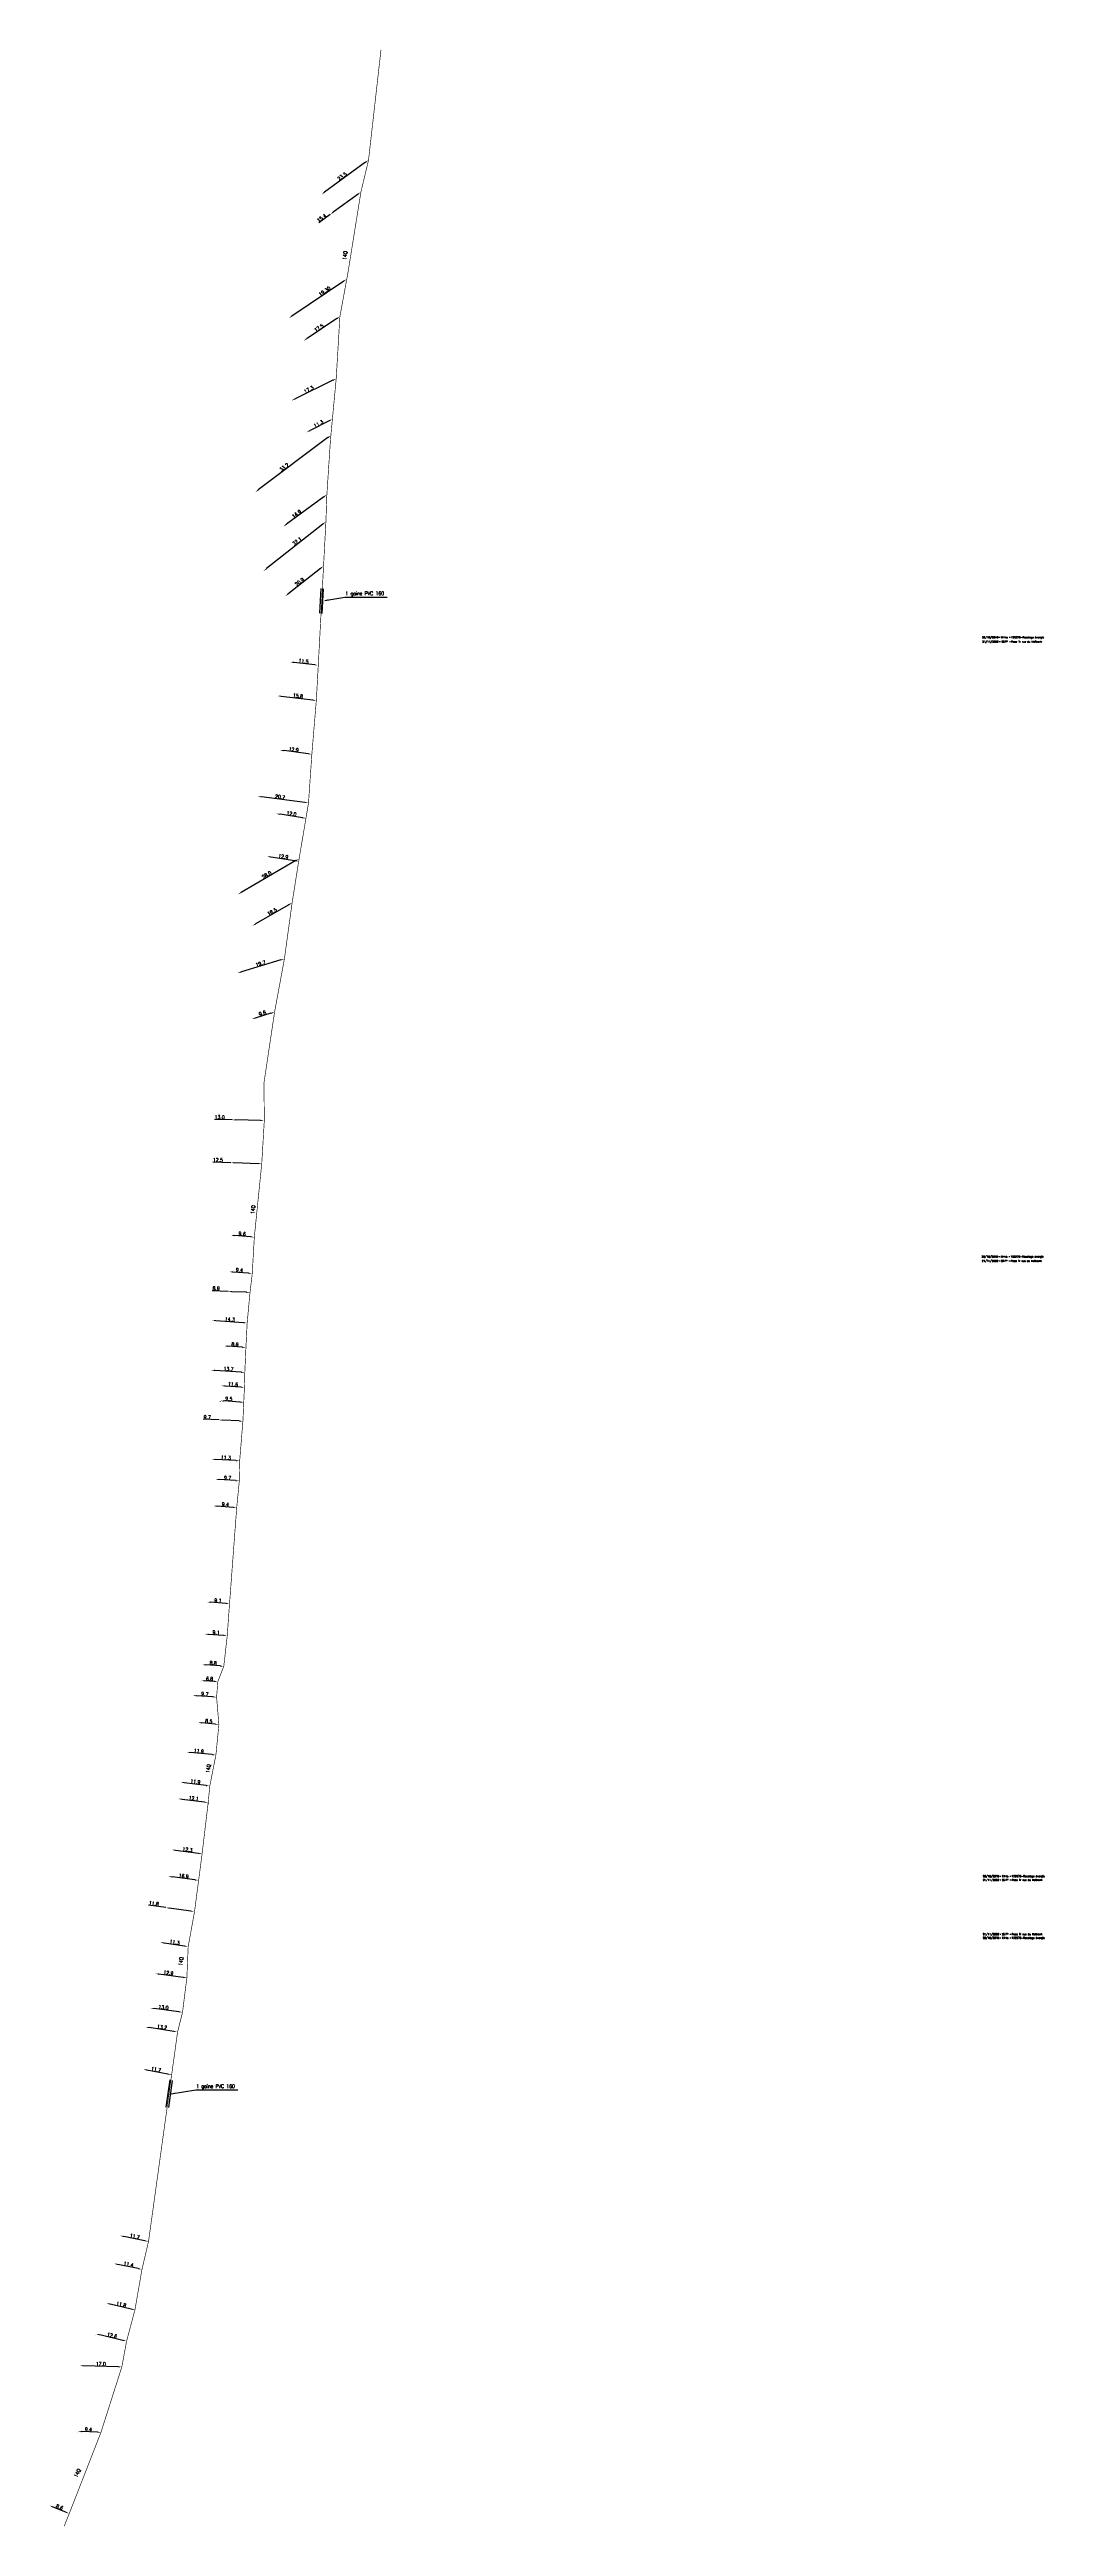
# Model space of a CAD drawing. Header units: millimetres. Extents: x 254564 to 254966, y 44000 to 45000.
import ezdxf
from ezdxf.enums import TextEntityAlignment as Align

# ---------------------------------------------------------------- set-up
doc = ezdxf.new("R2010")
doc.units = ezdxf.units.MM
doc.header["$MEASUREMENT"] = 0
doc.header["$PDMODE"] = 34
doc.linetypes.add('S_ST', pattern=[14, 8, -1.5, 0, -1.5, 0, -1.5, 0, -1.5])
doc.layers.get('0').update_dxf_attribs({"linetype": 'CONTINUOUS'})
doc.layers.get('DEFPOINTS').update_dxf_attribs({"linetype": 'CONTINUOUS'})
doc.layers.add('S_100', color=5, linetype='CONTINUOUS')
doc.layers.add('S_400', color=7, linetype='CONTINUOUS')
doc.layers.add('S_910', color=7, linetype='CONTINUOUS', plot=False)
doc.styles.get("Standard").update_dxf_attribs({"font": 'romans.shx', "width": 0.85})
doc.dimstyles.get("Standard").update_dxf_attribs({"dimtxt": 2, "dimasz": 2, "dimexe": 1.25, "dimexo": 0.625, "dimgap": 0.25, "dimtad": 1, "dimdec": 1, "dimzin": 0, "dimdsep": 46, "dimtxsty": 'Standard', "dimcen": -0.5, "dimclrd": 256, "dimclre": 256, "dimclrt": 256, "dimadec": 0, "dimazin": 0, "dimtfac": 1, "dimtdec": 1, "dimtmove": 0, "dimatfit": 3, "dimfxl": 1, "dimtolj": 1, "dimtzin": 0, "dimarcsym": 0})

# ---------------------------------------------------------------- blocks, each defined once
blk = doc.blocks.new('*D30')
at = {"layer": 'DEFPOINTS', "color": 0, "linetype": 'Continuous'}
for p in [(254583, 44077.6), (254583, 44077.6), (254595.3, 44074.7)]:
    blk.add_point(p, dxfattribs=at)
at = {"layer": 'S_100', "linetype": 'Continuous', "lineweight": -2}
for p, q in [((254582.9, 44077.1), (254582.9, 44077.1)), ((254593.8, 44075), (254584.5, 44077.3)), ((254595.2, 44074.2), (254595.2, 44074.2))]:
    blk.add_line(p, q, dxfattribs=at)
at = {"layer": 'S_100', "linetype": 'Continuous'}
for points in [[(254584.6, 44077.5), (254584.4, 44077), (254583, 44077.6)], [(254593.9, 44075.3), (254593.8, 44074.8), (254595.3, 44074.7)]]:
    blk.add_solid(points, dxfattribs=at)
at = {"layer": 'S_100', "linetype": 'Continuous', "insert": (254589.4, 44077), "char_height": 1.5, "attachment_point": 5, "rotation": 346.5201}
blk.add_mtext('\\A1;12.6', dxfattribs=at)
blk = doc.blocks.new('*D29')
at = {"layer": 'DEFPOINTS', "color": 0, "linetype": 'Continuous'}
for p in [(254587.2, 44090), (254587.2, 44090), (254598.7, 44087.3)]:
    blk.add_point(p, dxfattribs=at)
at = {"layer": 'S_100', "linetype": 'Continuous', "lineweight": -2}
blk.add_line((254597.2, 44087.6), (254588.6, 44089.6), dxfattribs=at)
at = {"layer": 'S_100', "linetype": 'Continuous'}
for points in [[(254588.7, 44089.9), (254588.6, 44089.4), (254587.2, 44090)], [(254597.3, 44087.9), (254597.1, 44087.4), (254598.7, 44087.3)]]:
    blk.add_solid(points, dxfattribs=at)
at = {"layer": 'S_100', "linetype": 'Continuous', "insert": (254593.1, 44089.5), "char_height": 1.5, "attachment_point": 5, "rotation": 346.8378}
blk.add_mtext('\\A1;11.8', dxfattribs=at)
blk = doc.blocks.new('*D28')
at = {"layer": 'DEFPOINTS', "color": 0, "linetype": 'Continuous'}
for p in [(254576.4, 44064.8), (254576.4, 44064.8), (254593.4, 44064.3)]:
    blk.add_point(p, dxfattribs=at)
at = {"layer": 'S_100', "linetype": 'Continuous', "lineweight": -2}
blk.add_line((254591.9, 44064.4), (254577.9, 44064.7), dxfattribs=at)
at = {"layer": 'S_100', "linetype": 'Continuous'}
for points in [[(254577.9, 44065), (254577.9, 44064.5), (254576.4, 44064.8)], [(254591.9, 44064.6), (254591.9, 44064.1), (254593.4, 44064.3)]]:
    blk.add_solid(points, dxfattribs=at)
at = {"layer": 'S_100', "linetype": 'Continuous', "insert": (254584.9, 44065.5), "char_height": 1.5, "attachment_point": 5, "rotation": 358.4065}
blk.add_mtext('\\A1;17.0', dxfattribs=at)
blk = doc.blocks.new('*D27')
at = {"layer": 'DEFPOINTS', "color": 0, "linetype": 'Continuous'}
for p in [(254590.3, 44106), (254590.3, 44106), (254601.5, 44103.7)]:
    blk.add_point(p, dxfattribs=at)
at = {"layer": 'S_100', "linetype": 'Continuous', "lineweight": -2}
blk.add_line((254600, 44104), (254591.8, 44105.7), dxfattribs=at)
at = {"layer": 'S_100', "linetype": 'Continuous'}
for points in [[(254591.9, 44105.9), (254591.8, 44105.4), (254590.3, 44106)], [(254600.1, 44104.2), (254600, 44103.7), (254601.5, 44103.7)]]:
    blk.add_solid(points, dxfattribs=at)
at = {"layer": 'S_100', "linetype": 'Continuous', "insert": (254596.1, 44105.7), "char_height": 1.5, "attachment_point": 5, "rotation": 348.3302}
blk.add_mtext('\\A1;11.4', dxfattribs=at)
blk = doc.blocks.new('*D26')
at = {"layer": 'DEFPOINTS', "color": 0, "linetype": 'Continuous'}
for p in [(254564.2, 44008.3), (254564.2, 44008.3), (254572.1, 44005.1)]:
    blk.add_point(p, dxfattribs=at)
at = {"layer": 'S_100', "linetype": 'Continuous', "lineweight": -2}
blk.add_line((254570.8, 44005.6), (254565.6, 44007.7), dxfattribs=at)
at = {"layer": 'S_100', "linetype": 'Continuous'}
for points in [[(254565.7, 44008), (254565.5, 44007.5), (254564.2, 44008.3)], [(254570.8, 44005.9), (254570.7, 44005.4), (254572.1, 44005.1)]]:
    blk.add_solid(points, dxfattribs=at)
at = {"layer": 'S_100', "linetype": 'Continuous', "insert": (254568.2, 44007.7), "char_height": 1.5, "attachment_point": 5, "rotation": 338.0623}
blk.add_mtext('\\A1;8.6', dxfattribs=at)
blk = doc.blocks.new('*D25')
at = {"layer": 'DEFPOINTS', "color": 0, "linetype": 'Continuous'}
for p in [(254575.6, 44038.2), (254575.6, 44038.2), (254585, 44037.9)]:
    blk.add_point(p, dxfattribs=at)
at = {"layer": 'S_100', "linetype": 'Continuous', "lineweight": -2}
for p, q in [((254575.6, 44037.8), (254575.6, 44037.8)), ((254583.5, 44038), (254577.1, 44038.2)), ((254584.9, 44037.4), (254584.9, 44037.4))]:
    blk.add_line(p, q, dxfattribs=at)
at = {"layer": 'S_100', "linetype": 'Continuous'}
for points in [[(254577.1, 44038.4), (254577.1, 44037.9), (254575.6, 44038.2)], [(254583.5, 44038.2), (254583.5, 44037.7), (254585, 44037.9)]]:
    blk.add_solid(points, dxfattribs=at)
at = {"layer": 'S_100', "linetype": 'Continuous', "insert": (254579.9, 44039), "char_height": 1.5, "attachment_point": 5, "rotation": 358.1346}
blk.add_mtext('\\A1;9.4', dxfattribs=at)
blk = doc.blocks.new('*D57')
at = {"layer": 'DEFPOINTS', "color": 0, "linetype": 'Continuous'}
for p in [(254676.2, 44820.4), (254658.7, 44807.5), (254658.7, 44807.5)]:
    blk.add_point(p, dxfattribs=at)
at = {"layer": 'S_100', "linetype": 'Continuous', "lineweight": -2}
blk.add_line((254675, 44819.5), (254659.9, 44808.4), dxfattribs=at)
at = {"layer": 'S_100', "linetype": 'Continuous'}
for points in [[(254674.9, 44819.7), (254675.2, 44819.3), (254676.2, 44820.4)], [(254659.7, 44808.6), (254660, 44808.2), (254658.7, 44807.5)]]:
    blk.add_solid(points, dxfattribs=at)
at = {"layer": 'S_100', "linetype": 'Continuous', "insert": (254664, 44812.6), "char_height": 1.5, "attachment_point": 5, "rotation": 36.4035}
blk.add_mtext('\\A1;14.9', dxfattribs=at)
blk = doc.blocks.new('*D56')
at = {"layer": 'DEFPOINTS', "color": 0, "linetype": 'Continuous'}
for p in [(254665, 44673.3), (254640.3, 44659), (254640.3, 44659)]:
    blk.add_point(p, dxfattribs=at)
at = {"layer": 'S_100', "linetype": 'Continuous', "lineweight": -2}
blk.add_line((254663.7, 44672.6), (254641.6, 44659.7), dxfattribs=at)
at = {"layer": 'S_100', "linetype": 'Continuous'}
for points in [[(254663.6, 44672.8), (254663.8, 44672.4), (254665, 44673.3)], [(254641.5, 44659.9), (254641.7, 44659.5), (254640.3, 44659)]]:
    blk.add_solid(points, dxfattribs=at)
at = {"layer": 'S_100', "linetype": 'Continuous', "insert": (254651.9, 44666.8), "char_height": 1.5, "attachment_point": 5, "rotation": 30.1937}
blk.add_mtext('\\A1;28.0', dxfattribs=at)
blk = doc.blocks.new('*D55')
at = {"layer": 'DEFPOINTS', "color": 0, "linetype": 'Continuous'}
for p in [(254655.1, 44611.4), (254645.9, 44608.6), (254645.9, 44608.6)]:
    blk.add_point(p, dxfattribs=at)
at = {"layer": 'S_100', "linetype": 'Continuous', "lineweight": -2}
blk.add_line((254653.6, 44611), (254647.3, 44609), dxfattribs=at)
at = {"layer": 'S_100', "linetype": 'Continuous'}
for points in [[(254653.6, 44611.2), (254653.7, 44610.7), (254655.1, 44611.4)], [(254647.3, 44609.3), (254647.4, 44608.8), (254645.9, 44608.6)]]:
    blk.add_solid(points, dxfattribs=at)
at = {"layer": 'S_100', "linetype": 'Continuous', "insert": (254650.2, 44610.9), "char_height": 1.5, "attachment_point": 5, "rotation": 16.9957}
blk.add_mtext('\\A1;9.6', dxfattribs=at)
blk = doc.blocks.new('*D54')
at = {"layer": 'DEFPOINTS', "color": 0, "linetype": 'Continuous'}
for p in [(254637.9, 44567.9), (254637.9, 44567.9), (254650.9, 44567.7)]:
    blk.add_point(p, dxfattribs=at)
at = {"layer": 'S_100', "linetype": 'Continuous', "lineweight": -2}
for p, q in [((254637.9, 44567.9), (254630.8, 44568.1)), ((254649.4, 44567.7), (254639.4, 44567.9))]:
    blk.add_line(p, q, dxfattribs=at)
at = {"layer": 'S_100', "linetype": 'Continuous'}
for points in [[(254639.4, 44568.1), (254639.4, 44567.6), (254637.9, 44567.9)], [(254649.4, 44567.9), (254649.4, 44567.4), (254650.9, 44567.7)]]:
    blk.add_solid(points, dxfattribs=at)
at = {"layer": 'S_100', "linetype": 'Continuous', "insert": (254632.9, 44569), "char_height": 1.5, "attachment_point": 5, "rotation": 358.842}
blk.add_mtext('\\A1;13.0', dxfattribs=at)
blk = doc.blocks.new('*D24')
at = {"layer": 'DEFPOINTS', "color": 0, "linetype": 'Continuous'}
for p in [(254633.6, 44460.5), (254633.6, 44460.5), (254642.9, 44459.9)]:
    blk.add_point(p, dxfattribs=at)
at = {"layer": 'S_100', "linetype": 'Continuous', "lineweight": -2}
blk.add_line((254641.4, 44460), (254635.1, 44460.4), dxfattribs=at)
at = {"layer": 'S_100', "linetype": 'Continuous'}
for points in [[(254635.1, 44460.7), (254635.1, 44460.2), (254633.6, 44460.5)], [(254641.4, 44460.2), (254641.4, 44459.7), (254642.9, 44459.9)]]:
    blk.add_solid(points, dxfattribs=at)
at = {"layer": 'S_100', "linetype": 'Continuous', "insert": (254638.3, 44461.1), "char_height": 1.5, "attachment_point": 5, "rotation": 355.9552}
blk.add_mtext('\\A1;11.6', dxfattribs=at)
blk = doc.blocks.new('*D23')
at = {"layer": 'DEFPOINTS', "color": 0, "linetype": 'Continuous'}
for p in [(254633.2, 44454.5), (254633.2, 44454.5), (254642.6, 44453.9)]:
    blk.add_point(p, dxfattribs=at)
at = {"layer": 'S_100', "linetype": 'Continuous', "lineweight": -2}
for p, q in [((254633.1, 44454.1), (254633.1, 44454)), ((254641.1, 44453.9), (254634.7, 44454.4)), ((254642.6, 44453.4), (254642.6, 44453.4))]:
    blk.add_line(p, q, dxfattribs=at)
at = {"layer": 'S_100', "linetype": 'Continuous'}
for points in [[(254634.7, 44454.6), (254634.6, 44454.1), (254633.2, 44454.5)], [(254641.2, 44454.2), (254641.1, 44453.7), (254642.6, 44453.8)]]:
    blk.add_solid(points, dxfattribs=at)
at = {"layer": 'S_100', "linetype": 'Continuous', "insert": (254636.6, 44455.2), "char_height": 1.5, "attachment_point": 5, "rotation": 355.9552}
blk.add_mtext('\\A1;9.5', dxfattribs=at)
blk = doc.blocks.new('*D22')
at = {"layer": 'DEFPOINTS', "color": 0, "linetype": 'Continuous'}
for p in [(254626.9, 44360.2), (254626.9, 44360.2), (254636, 44359.6)]:
    blk.add_point(p, dxfattribs=at)
at = {"layer": 'S_100', "linetype": 'Continuous', "lineweight": -2}
blk.add_line((254634.5, 44359.7), (254628.4, 44360.1), dxfattribs=at)
at = {"layer": 'S_100', "linetype": 'Continuous'}
for points in [[(254628.4, 44360.4), (254628.4, 44359.9), (254626.9, 44360.2)], [(254634.5, 44359.9), (254634.4, 44359.4), (254636, 44359.6)]]:
    blk.add_solid(points, dxfattribs=at)
at = {"layer": 'S_100', "linetype": 'Continuous', "insert": (254631.5, 44360.9), "char_height": 1.5, "attachment_point": 5, "rotation": 355.8873}
blk.add_mtext('\\A1;9.1', dxfattribs=at)
blk = doc.blocks.new('*D21')
at = {"layer": 'DEFPOINTS', "color": 0, "linetype": 'Continuous'}
for p in [(254625.8, 44347.9), (254625.8, 44347.9), (254634.6, 44347.2)]:
    blk.add_point(p, dxfattribs=at)
at = {"layer": 'S_100', "linetype": 'Continuous', "lineweight": -2}
blk.add_line((254633.1, 44347.4), (254627.3, 44347.8), dxfattribs=at)
at = {"layer": 'S_100', "linetype": 'Continuous'}
for points in [[(254627.4, 44348), (254627.3, 44347.5), (254625.8, 44347.9)], [(254633.1, 44347.6), (254633.1, 44347.1), (254634.6, 44347.2)]]:
    blk.add_solid(points, dxfattribs=at)
at = {"layer": 'S_100', "linetype": 'Continuous', "insert": (254630.3, 44348.5), "char_height": 1.5, "attachment_point": 5, "rotation": 355.8217}
blk.add_mtext('\\A1;8.8', dxfattribs=at)
blk = doc.blocks.new('*D20')
at = {"layer": 'DEFPOINTS', "color": 0, "linetype": 'Continuous'}
for p in [(254622, 44335.4), (254622, 44335.4), (254631.7, 44334.8)]:
    blk.add_point(p, dxfattribs=at)
at = {"layer": 'S_100', "linetype": 'Continuous', "lineweight": -2}
blk.add_line((254630.2, 44334.9), (254623.5, 44335.3), dxfattribs=at)
at = {"layer": 'S_100', "linetype": 'Continuous'}
for points in [[(254623.5, 44335.6), (254623.5, 44335.1), (254622, 44335.4)], [(254630.2, 44335.1), (254630.1, 44334.6), (254631.7, 44334.8)]]:
    blk.add_solid(points, dxfattribs=at)
at = {"layer": 'S_100', "linetype": 'Continuous', "insert": (254626.9, 44336), "char_height": 1.5, "attachment_point": 5, "rotation": 356.1462}
blk.add_mtext('\\A1;9.7', dxfattribs=at)
blk = doc.blocks.new('*D19')
at = {"layer": 'DEFPOINTS', "color": 0, "linetype": 'Continuous'}
for p in [(254625.4, 44341.5), (254625.4, 44341.4), (254632.2, 44341.1)]:
    blk.add_point(p, dxfattribs=at)
at = {"layer": 'S_100', "linetype": 'Continuous', "lineweight": -2}
for p, q in [((254630.7, 44341.1), (254626.9, 44341.3)), ((254625.3, 44341), (254625.3, 44341)), ((254632.1, 44340.6), (254632.1, 44340.6))]:
    blk.add_line(p, q, dxfattribs=at)
at = {"layer": 'S_100', "linetype": 'Continuous'}
for points in [[(254626.9, 44341.6), (254626.9, 44341.1), (254625.4, 44341.4)], [(254630.7, 44341.4), (254630.6, 44340.9), (254632.2, 44341)]]:
    blk.add_solid(points, dxfattribs=at)
at = {"layer": 'S_100', "linetype": 'Continuous', "insert": (254628.8, 44342.2), "char_height": 1.5, "attachment_point": 5, "rotation": 356.697}
blk.add_mtext('\\A1;6.8', dxfattribs=at)
blk = doc.blocks.new('*D18')
at = {"layer": 'DEFPOINTS', "color": 0, "linetype": 'Continuous'}
for p in [(254616.3, 44293.8), (254616.3, 44293.7), (254628.3, 44292.3)]:
    blk.add_point(p, dxfattribs=at)
at = {"layer": 'S_100', "linetype": 'Continuous', "lineweight": -2}
for p, q in [((254616.2, 44293.3), (254616.2, 44293.3)), ((254626.8, 44292.4), (254617.8, 44293.5)), ((254628.2, 44291.8), (254628.2, 44291.7))]:
    blk.add_line(p, q, dxfattribs=at)
at = {"layer": 'S_100', "linetype": 'Continuous'}
for points in [[(254617.8, 44293.8), (254617.7, 44293.3), (254616.3, 44293.7)], [(254626.8, 44292.6), (254626.7, 44292.2), (254628.3, 44292.2)]]:
    blk.add_solid(points, dxfattribs=at)
at = {"layer": 'S_100', "linetype": 'Continuous', "insert": (254622.4, 44293.9), "char_height": 1.5, "attachment_point": 5, "rotation": 352.7497}
blk.add_mtext('\\A1;12.1', dxfattribs=at)
blk = doc.blocks.new('*D17')
at = {"layer": 'DEFPOINTS', "color": 0, "linetype": 'Continuous'}
for p in [(254612.2, 44262.4), (254612.2, 44262.4), (254624.4, 44260.8)]:
    blk.add_point(p, dxfattribs=at)
at = {"layer": 'S_100', "linetype": 'Continuous', "lineweight": -2}
blk.add_line((254622.9, 44261), (254613.7, 44262.2), dxfattribs=at)
at = {"layer": 'S_100', "linetype": 'Continuous'}
for points in [[(254613.8, 44262.4), (254613.7, 44261.9), (254612.2, 44262.4)], [(254622.9, 44261.2), (254622.9, 44260.7), (254624.4, 44260.8)]]:
    blk.add_solid(points, dxfattribs=at)
at = {"layer": 'S_100', "linetype": 'Continuous', "insert": (254618.4, 44262.5), "char_height": 1.5, "attachment_point": 5, "rotation": 352.497}
blk.add_mtext('\\A1;16.9', dxfattribs=at)
blk = doc.blocks.new('*D16')
at = {"layer": 'DEFPOINTS', "color": 0, "linetype": 'Continuous'}
for p in [(254602.9, 44201.6), (254602.9, 44201.6), (254615.9, 44199.5)]:
    blk.add_point(p, dxfattribs=at)
at = {"layer": 'S_100', "linetype": 'Continuous', "lineweight": -2}
blk.add_line((254614.4, 44199.8), (254604.4, 44201.4), dxfattribs=at)
at = {"layer": 'S_100', "linetype": 'Continuous'}
for points in [[(254604.4, 44201.6), (254604.4, 44201.1), (254602.9, 44201.6)], [(254614.5, 44200), (254614.4, 44199.5), (254615.9, 44199.5)]]:
    blk.add_solid(points, dxfattribs=at)
at = {"layer": 'S_100', "linetype": 'Continuous', "insert": (254609.6, 44201.5), "char_height": 1.5, "attachment_point": 5, "rotation": 350.8559}
blk.add_mtext('\\A1;13.2', dxfattribs=at)
blk = doc.blocks.new('*D15')
at = {"layer": 'DEFPOINTS', "color": 0, "linetype": 'Continuous'}
for p in [(254592.7, 44117.3), (254592.7, 44117.3), (254604.2, 44114.9)]:
    blk.add_point(p, dxfattribs=at)
at = {"layer": 'S_100', "linetype": 'Continuous', "lineweight": -2}
blk.add_line((254602.7, 44115.2), (254594.2, 44117), dxfattribs=at)
at = {"layer": 'S_100', "linetype": 'Continuous'}
for points in [[(254594.2, 44117.2), (254594.1, 44116.7), (254592.7, 44117.3)], [(254602.7, 44115.5), (254602.6, 44115), (254604.2, 44114.9)]]:
    blk.add_solid(points, dxfattribs=at)
at = {"layer": 'S_100', "linetype": 'Continuous', "insert": (254598.6, 44117), "char_height": 1.5, "attachment_point": 5, "rotation": 348.2416}
blk.add_mtext('\\A1;11.7', dxfattribs=at)
blk = doc.blocks.new('*D53')
at = {"layer": 'DEFPOINTS', "color": 0, "linetype": 'Continuous'}
for p in [(254690, 44942.6), (254677.6, 44933.5), (254677.6, 44933.5)]:
    blk.add_point(p, dxfattribs=at)
at = {"layer": 'S_100', "linetype": 'Continuous', "lineweight": -2}
for p, q in [((254688.8, 44941.7), (254678.8, 44934.4)), ((254677.6, 44933.5), (254673, 44930.2))]:
    blk.add_line(p, q, dxfattribs=at)
at = {"layer": 'S_100', "linetype": 'Continuous'}
for points in [[(254688.6, 44941.9), (254688.9, 44941.5), (254690, 44942.6)], [(254678.6, 44934.6), (254678.9, 44934.2), (254677.6, 44933.5)]]:
    blk.add_solid(points, dxfattribs=at)
at = {"layer": 'S_100', "linetype": 'Continuous', "insert": (254674.1, 44932.1), "char_height": 1.5, "attachment_point": 5, "rotation": 36.3952}
blk.add_mtext('\\A1;15.4', dxfattribs=at)
blk = doc.blocks.new('*D52')
at = {"layer": 'DEFPOINTS', "color": 0, "linetype": 'Continuous'}
for p in [(254680, 44867.2), (254662, 44858.4), (254662, 44858.4)]:
    blk.add_point(p, dxfattribs=at)
at = {"layer": 'S_100', "linetype": 'Continuous', "lineweight": -2}
blk.add_line((254678.6, 44866.6), (254663.4, 44859.1), dxfattribs=at)
at = {"layer": 'S_100', "linetype": 'Continuous'}
for points in [[(254678.5, 44866.8), (254678.7, 44866.3), (254680, 44867.2)], [(254663.3, 44859.3), (254663.5, 44858.8), (254662, 44858.4)]]:
    blk.add_solid(points, dxfattribs=at)
at = {"layer": 'S_100', "linetype": 'Continuous', "insert": (254668.9, 44862.8), "char_height": 1.5, "attachment_point": 5, "rotation": 26.2224}
blk.add_mtext('\\A1;17.3', dxfattribs=at)
blk = doc.blocks.new('*D51')
at = {"layer": 'DEFPOINTS', "color": 0, "linetype": 'Continuous'}
for p in [(254668.1, 44845.6), (254668.1, 44845.6), (254678.4, 44850.9)]:
    blk.add_point(p, dxfattribs=at)
at = {"layer": 'S_100', "linetype": 'Continuous', "lineweight": -2}
blk.add_line((254677.1, 44850.2), (254669.4, 44846.3), dxfattribs=at)
at = {"layer": 'S_100', "linetype": 'Continuous'}
for points in [[(254669.3, 44846.5), (254669.5, 44846), (254668.1, 44845.6)], [(254677, 44850.4), (254677.2, 44849.9), (254678.4, 44850.9)]]:
    blk.add_solid(points, dxfattribs=at)
at = {"layer": 'S_100', "linetype": 'Continuous', "insert": (254672.8, 44849), "char_height": 1.5, "attachment_point": 5, "rotation": 26.9632}
blk.add_mtext('\\A1;11.3', dxfattribs=at)
blk = doc.blocks.new('*D50')
at = {"layer": 'DEFPOINTS', "color": 0, "linetype": 'Continuous'}
for p in [(254681.5, 44892.3), (254666.9, 44882.5), (254666.9, 44882.5)]:
    blk.add_point(p, dxfattribs=at)
at = {"layer": 'S_100', "linetype": 'Continuous', "lineweight": -2}
blk.add_line((254680.2, 44891.5), (254668.2, 44883.4), dxfattribs=at)
at = {"layer": 'S_100', "linetype": 'Continuous'}
for points in [[(254680.1, 44891.7), (254680.4, 44891.2), (254681.5, 44892.3)], [(254668, 44883.6), (254668.3, 44883.2), (254666.9, 44882.5)]]:
    blk.add_solid(points, dxfattribs=at)
at = {"layer": 'S_100', "linetype": 'Continuous', "insert": (254673, 44887.7), "char_height": 1.5, "attachment_point": 5, "rotation": 33.8737}
blk.add_mtext('\\A1;17.5', dxfattribs=at)
blk = doc.blocks.new('*D49')
at = {"layer": 'DEFPOINTS', "color": 0, "linetype": 'Continuous'}
for p in [(254684.2, 44907.4), (254660.8, 44891.6), (254660.8, 44891.6)]:
    blk.add_point(p, dxfattribs=at)
at = {"layer": 'S_100', "linetype": 'Continuous', "lineweight": -2}
blk.add_line((254683, 44906.6), (254662, 44892.5), dxfattribs=at)
at = {"layer": 'S_100', "linetype": 'Continuous'}
for points in [[(254682.9, 44906.8), (254683.1, 44906.4), (254684.2, 44907.4)], [(254661.9, 44892.7), (254662.2, 44892.3), (254660.8, 44891.6)]]:
    blk.add_solid(points, dxfattribs=at)
at = {"layer": 'S_100', "linetype": 'Continuous', "insert": (254675.3, 44902.5), "char_height": 1.5, "attachment_point": 5, "rotation": 33.8737}
blk.add_mtext('\\A1;19.30', dxfattribs=at)
blk = doc.blocks.new('*D48')
at = {"layer": 'DEFPOINTS', "color": 0, "linetype": 'Continuous'}
for p in [(254693, 44955.5), (254674.1, 44941.6), (254674.1, 44941.6)]:
    blk.add_point(p, dxfattribs=at)
at = {"layer": 'S_100', "linetype": 'Continuous', "lineweight": -2}
blk.add_line((254691.8, 44954.6), (254675.3, 44942.5), dxfattribs=at)
at = {"layer": 'S_100', "linetype": 'Continuous'}
for points in [[(254691.7, 44954.8), (254692, 44954.4), (254693, 44955.5)], [(254675.1, 44942.7), (254675.4, 44942.3), (254674.1, 44941.6)]]:
    blk.add_solid(points, dxfattribs=at)
at = {"layer": 'S_100', "linetype": 'Continuous', "insert": (254682.4, 44948.9), "char_height": 1.5, "attachment_point": 5, "rotation": 36.1038}
blk.add_mtext('\\A1;23.5', dxfattribs=at)
blk = doc.blocks.new('*D47')
at = {"layer": 'DEFPOINTS', "color": 0, "linetype": 'Continuous'}
for p in [(254677.8, 44844.3), (254647.3, 44821.4), (254647.3, 44821.4)]:
    blk.add_point(p, dxfattribs=at)
at = {"layer": 'S_100', "linetype": 'Continuous', "lineweight": -2}
blk.add_line((254676.6, 44843.4), (254648.5, 44822.3), dxfattribs=at)
at = {"layer": 'S_100', "linetype": 'Continuous'}
for points in [[(254676.5, 44843.6), (254676.8, 44843.2), (254677.8, 44844.3)], [(254648.4, 44822.5), (254648.7, 44822.1), (254647.3, 44821.4)]]:
    blk.add_solid(points, dxfattribs=at)
at = {"layer": 'S_100', "linetype": 'Continuous', "insert": (254659, 44831.4), "char_height": 1.5, "attachment_point": 5, "rotation": 36.8271}
blk.add_mtext('\\A1;33.2', dxfattribs=at)
blk = doc.blocks.new('GIS_MODF')
at = {"color": 0, "linetype": 'Continuous', "flags": 128}
for points in [[(-2.3, 0), (-1.8, 0)], [(1.8, 0), (2.3, 0)]]:
    blk.add_lwpolyline(points, dxfattribs=at)
at = {"color": 0, "linetype": 'Continuous'}
blk.add_attdef('DATE', text='', height=0.75, dxfattribs=at).set_placement((-2.6, -0.4), align=Align.RIGHT)
at = {"color": 0, "linetype": 'Continuous', "width": 3.590909}
blk.add_attdef('USER', text='', height=0.75, dxfattribs=at).set_placement((-1.5, -0.4), (1.3, -0.4), align=Align.FIT)
at = {"color": 0, "linetype": 'Continuous'}
blk.add_attdef('DESC', (2.5, -0.4), '', height=0.75, dxfattribs=at)
blk = doc.blocks.new('*D14')
at = {"layer": 'DEFPOINTS', "color": 0, "linetype": 'Continuous'}
for p in [(254609, 44235.7), (254609, 44235.7), (254620.2, 44234)]:
    blk.add_point(p, dxfattribs=at)
at = {"layer": 'S_100', "linetype": 'Continuous', "lineweight": -2}
blk.add_line((254618.7, 44234.2), (254610.5, 44235.4), dxfattribs=at)
at = {"layer": 'S_100', "linetype": 'Continuous'}
for points in [[(254610.5, 44235.7), (254610.5, 44235.2), (254609, 44235.7)], [(254618.7, 44234.5), (254618.7, 44234), (254620.2, 44234)]]:
    blk.add_solid(points, dxfattribs=at)
at = {"layer": 'S_100', "linetype": 'Continuous', "insert": (254614.7, 44235.8), "char_height": 1.5, "attachment_point": 5, "rotation": 351.7518}
blk.add_mtext('\\A1;11.3', dxfattribs=at)
blk = doc.blocks.new('*D13')
at = {"layer": 'DEFPOINTS', "color": 0, "linetype": 'Continuous'}
for p in [(254611.1, 44249.8), (254611.1, 44249.8), (254622.7, 44248.1)]:
    blk.add_point(p, dxfattribs=at)
at = {"layer": 'S_100', "linetype": 'Continuous', "lineweight": -2}
for p, q in [((254611.1, 44249.8), (254604.2, 44250.8)), ((254621.3, 44248.3), (254612.5, 44249.6))]:
    blk.add_line(p, q, dxfattribs=at)
at = {"layer": 'S_100', "linetype": 'Continuous'}
for points in [[(254612.6, 44249.8), (254612.5, 44249.3), (254611.1, 44249.8)], [(254621.3, 44248.6), (254621.2, 44248.1), (254622.7, 44248.1)]]:
    blk.add_solid(points, dxfattribs=at)
at = {"layer": 'S_100', "linetype": 'Continuous', "insert": (254606.3, 44251.4), "char_height": 1.5, "attachment_point": 5, "rotation": 351.7519}
blk.add_mtext('\\A1;11.8', dxfattribs=at)
blk = doc.blocks.new('*D12')
at = {"layer": 'DEFPOINTS', "color": 0, "linetype": 'Continuous'}
for p in [(254613.7, 44273.1), (254613.7, 44273.1), (254625.8, 44271.5)]:
    blk.add_point(p, dxfattribs=at)
at = {"layer": 'S_100', "linetype": 'Continuous', "lineweight": -2}
blk.add_line((254624.3, 44271.7), (254615.1, 44272.9), dxfattribs=at)
at = {"layer": 'S_100', "linetype": 'Continuous'}
for points in [[(254615.2, 44273.2), (254615.1, 44272.7), (254613.7, 44273.1)], [(254624.4, 44271.9), (254624.3, 44271.4), (254625.8, 44271.5)]]:
    blk.add_solid(points, dxfattribs=at)
at = {"layer": 'S_100', "linetype": 'Continuous', "insert": (254619.9, 44273.2), "char_height": 1.5, "attachment_point": 5, "rotation": 352.497}
blk.add_mtext('\\A1;12.3', dxfattribs=at)
blk = doc.blocks.new('*D11')
at = {"layer": 'DEFPOINTS', "color": 0, "linetype": 'Continuous'}
for p in [(254617.1, 44300.4), (254617.1, 44300.4), (254628.9, 44298.9)]:
    blk.add_point(p, dxfattribs=at)
at = {"layer": 'S_100', "linetype": 'Continuous', "lineweight": -2}
blk.add_line((254627.4, 44299.1), (254618.6, 44300.2), dxfattribs=at)
at = {"layer": 'S_100', "linetype": 'Continuous'}
for points in [[(254618.6, 44300.5), (254618.6, 44300), (254617.1, 44300.4)], [(254627.5, 44299.3), (254627.4, 44298.8), (254628.9, 44298.9)]]:
    blk.add_solid(points, dxfattribs=at)
at = {"layer": 'S_100', "linetype": 'Continuous', "insert": (254623.1, 44300.6), "char_height": 1.5, "attachment_point": 5, "rotation": 352.7498}
blk.add_mtext('\\A1;11.9', dxfattribs=at)
blk = doc.blocks.new('*D10')
at = {"layer": 'DEFPOINTS', "color": 0, "linetype": 'Continuous'}
for p in [(254624.2, 44324.5), (254624.2, 44324.5), (254632.6, 44323.7)]:
    blk.add_point(p, dxfattribs=at)
at = {"layer": 'S_100', "linetype": 'Continuous', "lineweight": -2}
blk.add_line((254631.1, 44323.8), (254625.7, 44324.4), dxfattribs=at)
at = {"layer": 'S_100', "linetype": 'Continuous'}
for points in [[(254625.7, 44324.6), (254625.7, 44324.1), (254624.2, 44324.5)], [(254631.1, 44324.1), (254631.1, 44323.6), (254632.6, 44323.7)]]:
    blk.add_solid(points, dxfattribs=at)
at = {"layer": 'S_100', "linetype": 'Continuous', "insert": (254628.5, 44325), "char_height": 1.5, "attachment_point": 5, "rotation": 354.0649}
blk.add_mtext('\\A1;8.5', dxfattribs=at)
blk = doc.blocks.new('*D9')
at = {"layer": 'DEFPOINTS', "color": 0, "linetype": 'Continuous'}
for p in [(254619.5, 44312.5), (254619.5, 44312.5), (254631.4, 44311.4)]:
    blk.add_point(p, dxfattribs=at)
at = {"layer": 'S_100', "linetype": 'Continuous', "lineweight": -2}
blk.add_line((254629.9, 44311.6), (254621, 44312.4), dxfattribs=at)
at = {"layer": 'S_100', "linetype": 'Continuous'}
for points in [[(254621.1, 44312.6), (254621, 44312.2), (254619.5, 44312.5)], [(254629.9, 44311.8), (254629.9, 44311.3), (254631.4, 44311.4)]]:
    blk.add_solid(points, dxfattribs=at)
at = {"layer": 'S_100', "linetype": 'Continuous', "insert": (254624.5, 44313), "char_height": 1.5, "attachment_point": 5, "rotation": 354.5398}
blk.add_mtext('\\A1;11.9', dxfattribs=at)
blk = doc.blocks.new('*D8')
at = {"layer": 'DEFPOINTS', "color": 0, "linetype": 'Continuous'}
for p in [(254627.8, 44373.2), (254627.8, 44373.2), (254636.9, 44372.5)]:
    blk.add_point(p, dxfattribs=at)
at = {"layer": 'S_100', "linetype": 'Continuous', "lineweight": -2}
blk.add_line((254635.4, 44372.6), (254629.3, 44373.1), dxfattribs=at)
at = {"layer": 'S_100', "linetype": 'Continuous'}
for points in [[(254629.3, 44373.3), (254629.3, 44372.8), (254627.8, 44373.2)], [(254635.4, 44372.9), (254635.4, 44372.4), (254636.9, 44372.5)]]:
    blk.add_solid(points, dxfattribs=at)
at = {"layer": 'S_100', "linetype": 'Continuous', "insert": (254632.2, 44373.8), "char_height": 1.5, "attachment_point": 5, "rotation": 355.8873}
blk.add_mtext('\\A1;9.1', dxfattribs=at)
blk = doc.blocks.new('*D7')
at = {"layer": 'DEFPOINTS', "color": 0, "linetype": 'Continuous'}
for p in [(254630.4, 44412), (254630.4, 44412), (254639.8, 44411.3)]:
    blk.add_point(p, dxfattribs=at)
at = {"layer": 'S_100', "linetype": 'Continuous', "lineweight": -2}
blk.add_line((254638.3, 44411.4), (254631.9, 44411.9), dxfattribs=at)
at = {"layer": 'S_100', "linetype": 'Continuous'}
for points in [[(254631.9, 44412.1), (254631.9, 44411.6), (254630.4, 44412)], [(254638.3, 44411.7), (254638.3, 44411.2), (254639.8, 44411.3)]]:
    blk.add_solid(points, dxfattribs=at)
at = {"layer": 'S_100', "linetype": 'Continuous', "insert": (254635.2, 44412.6), "char_height": 1.5, "attachment_point": 5, "rotation": 356.0271}
blk.add_mtext('\\A1;9.4', dxfattribs=at)
blk = doc.blocks.new('*D6')
at = {"layer": 'DEFPOINTS', "color": 0, "linetype": 'Continuous'}
for p in [(254631.2, 44422.7), (254631.2, 44422.7), (254640.8, 44422.1)]:
    blk.add_point(p, dxfattribs=at)
at = {"layer": 'S_100', "linetype": 'Continuous', "lineweight": -2}
blk.add_line((254639.3, 44422.2), (254632.7, 44422.6), dxfattribs=at)
at = {"layer": 'S_100', "linetype": 'Continuous'}
for points in [[(254632.7, 44422.9), (254632.6, 44422.4), (254631.2, 44422.7)], [(254639.4, 44422.4), (254639.3, 44421.9), (254640.8, 44422.1)]]:
    blk.add_solid(points, dxfattribs=at)
at = {"layer": 'S_100', "linetype": 'Continuous', "insert": (254636.1, 44423.3), "char_height": 1.5, "attachment_point": 5, "rotation": 356.0273}
blk.add_mtext('\\A1;9.7', dxfattribs=at)
blk = doc.blocks.new('*D5')
at = {"layer": 'DEFPOINTS', "color": 0, "linetype": 'Continuous'}
for p in [(254629.7, 44430.9), (254629.7, 44430.9), (254641, 44430.2)]:
    blk.add_point(p, dxfattribs=at)
at = {"layer": 'S_100', "linetype": 'Continuous', "lineweight": -2}
blk.add_line((254639.5, 44430.3), (254631.2, 44430.8), dxfattribs=at)
at = {"layer": 'S_100', "linetype": 'Continuous'}
for points in [[(254631.2, 44431), (254631.2, 44430.5), (254629.7, 44430.9)], [(254639.5, 44430.5), (254639.5, 44430), (254641, 44430.2)]]:
    blk.add_solid(points, dxfattribs=at)
at = {"layer": 'S_100', "linetype": 'Continuous', "insert": (254635.4, 44431.5), "char_height": 1.5, "attachment_point": 5, "rotation": 356.2579}
blk.add_mtext('\\A1;11.3', dxfattribs=at)
blk = doc.blocks.new('*D4')
at = {"layer": 'DEFPOINTS', "color": 0, "linetype": 'Continuous'}
for p in [(254632.7, 44446.7), (254632.7, 44446.7), (254642.3, 44446.2)]:
    blk.add_point(p, dxfattribs=at)
at = {"layer": 'S_100', "linetype": 'Continuous', "lineweight": -2}
for p, q in [((254632.7, 44446.7), (254626.3, 44447)), ((254640.8, 44446.3), (254634.2, 44446.6))]:
    blk.add_line(p, q, dxfattribs=at)
at = {"layer": 'S_100', "linetype": 'Continuous'}
for points in [[(254634.2, 44446.9), (254634.1, 44446.4), (254632.7, 44446.7)], [(254640.8, 44446.5), (254640.8, 44446), (254642.3, 44446.2)]]:
    blk.add_solid(points, dxfattribs=at)
at = {"layer": 'S_100', "linetype": 'Continuous', "insert": (254627.9, 44447.8), "char_height": 1.5, "attachment_point": 5, "rotation": 357.3791}
blk.add_mtext('\\A1;9.7', dxfattribs=at)
blk = doc.blocks.new('*D46')
at = {"layer": 'DEFPOINTS', "color": 0, "linetype": 'Continuous'}
for p in [(254637.4, 44550.6), (254637.4, 44550.6), (254649.9, 44550.2)]:
    blk.add_point(p, dxfattribs=at)
at = {"layer": 'S_100', "linetype": 'Continuous', "lineweight": -2}
for p, q in [((254637.4, 44550.6), (254630.1, 44550.8)), ((254648.4, 44550.2), (254638.9, 44550.5))]:
    blk.add_line(p, q, dxfattribs=at)
at = {"layer": 'S_100', "linetype": 'Continuous'}
for points in [[(254638.9, 44550.8), (254638.9, 44550.3), (254637.4, 44550.6)], [(254648.4, 44550.5), (254648.4, 44550), (254649.9, 44550.2)]]:
    blk.add_solid(points, dxfattribs=at)
at = {"layer": 'S_100', "linetype": 'Continuous', "insert": (254632.2, 44551.7), "char_height": 1.5, "attachment_point": 5, "rotation": 358.0566}
blk.add_mtext('\\A1;12.5', dxfattribs=at)
blk = doc.blocks.new('*D45')
at = {"layer": 'DEFPOINTS', "color": 0, "linetype": 'Continuous'}
for p in [(254659.1, 44632.9), (254640.2, 44627.2), (254640.2, 44627.2)]:
    blk.add_point(p, dxfattribs=at)
at = {"layer": 'S_100', "linetype": 'Continuous', "lineweight": -2}
blk.add_line((254657.6, 44632.5), (254641.7, 44627.7), dxfattribs=at)
at = {"layer": 'S_100', "linetype": 'Continuous'}
for points in [[(254657.5, 44632.7), (254657.7, 44632.3), (254659.1, 44632.9)], [(254641.6, 44627.9), (254641.8, 44627.4), (254640.2, 44627.2)]]:
    blk.add_solid(points, dxfattribs=at)
at = {"layer": 'S_100', "linetype": 'Continuous', "insert": (254649.4, 44631), "char_height": 1.5, "attachment_point": 5, "rotation": 16.8473}
blk.add_mtext('\\A1;19.7', dxfattribs=at)
blk = doc.blocks.new('*D3')
at = {"layer": 'DEFPOINTS', "color": 0, "linetype": 'Continuous'}
for p in [(254629.4, 44466.8), (254629.4, 44466.8), (254643.1, 44465.9)]:
    blk.add_point(p, dxfattribs=at)
at = {"layer": 'S_100', "linetype": 'Continuous', "lineweight": -2}
blk.add_line((254641.6, 44466), (254630.9, 44466.7), dxfattribs=at)
at = {"layer": 'S_100', "linetype": 'Continuous'}
for points in [[(254630.9, 44467), (254630.9, 44466.5), (254629.4, 44466.8)], [(254641.6, 44466.2), (254641.5, 44465.7), (254643.1, 44465.9)]]:
    blk.add_solid(points, dxfattribs=at)
at = {"layer": 'S_100', "linetype": 'Continuous', "insert": (254636.5, 44467.3), "char_height": 1.5, "attachment_point": 5, "rotation": 356.1036}
blk.add_mtext('\\A1;13.7', dxfattribs=at)
blk = doc.blocks.new('*D44')
at = {"layer": 'DEFPOINTS', "color": 0, "linetype": 'Continuous'}
for p in [(254634.7, 44476.6), (254634.7, 44476.6), (254643.5, 44476)]:
    blk.add_point(p, dxfattribs=at)
at = {"layer": 'S_100', "linetype": 'Continuous', "lineweight": -2}
blk.add_line((254642, 44476.1), (254636.2, 44476.5), dxfattribs=at)
at = {"layer": 'S_100', "linetype": 'Continuous'}
for points in [[(254636.2, 44476.7), (254636.2, 44476.2), (254634.7, 44476.6)], [(254642, 44476.3), (254642, 44475.8), (254643.5, 44476)]]:
    blk.add_solid(points, dxfattribs=at)
at = {"layer": 'S_100', "linetype": 'Continuous', "insert": (254639.1, 44477.2), "char_height": 1.5, "attachment_point": 5, "rotation": 356.0993}
blk.add_mtext('\\A1;8.9', dxfattribs=at)
blk = doc.blocks.new('*D43')
at = {"layer": 'DEFPOINTS', "color": 0, "linetype": 'Continuous'}
for p in [(254629.8, 44486.9), (254629.8, 44486.9), (254644, 44485.9)]:
    blk.add_point(p, dxfattribs=at)
at = {"layer": 'S_100', "linetype": 'Continuous', "lineweight": -2}
blk.add_line((254642.5, 44486), (254631.3, 44486.8), dxfattribs=at)
at = {"layer": 'S_100', "linetype": 'Continuous'}
for points in [[(254631.3, 44487.1), (254631.3, 44486.6), (254629.8, 44486.9)], [(254642.5, 44486.2), (254642.5, 44485.7), (254644, 44485.9)]]:
    blk.add_solid(points, dxfattribs=at)
at = {"layer": 'S_100', "linetype": 'Continuous', "insert": (254637, 44487.3), "char_height": 1.5, "attachment_point": 5, "rotation": 355.6894}
blk.add_mtext('\\A1;14.3', dxfattribs=at)
blk = doc.blocks.new('*D42')
at = {"layer": 'DEFPOINTS', "color": 0, "linetype": 'Continuous'}
for p in [(254636.3, 44498.6), (254636.3, 44498.6), (254645.1, 44498.2)]:
    blk.add_point(p, dxfattribs=at)
at = {"layer": 'S_100', "linetype": 'Continuous', "lineweight": -2}
for p, q in [((254636.3, 44498.6), (254629.9, 44498.9)), ((254643.6, 44498.3), (254637.8, 44498.5))]:
    blk.add_line(p, q, dxfattribs=at)
at = {"layer": 'S_100', "linetype": 'Continuous'}
for points in [[(254637.8, 44498.8), (254637.7, 44498.3), (254636.3, 44498.6)], [(254643.7, 44498.5), (254643.6, 44498), (254645.1, 44498.2)]]:
    blk.add_solid(points, dxfattribs=at)
at = {"layer": 'S_100', "linetype": 'Continuous', "insert": (254631.5, 44499.8), "char_height": 1.5, "attachment_point": 5, "rotation": 357.3068}
blk.add_mtext('\\A1;8.9', dxfattribs=at)
blk = doc.blocks.new('*D2')
at = {"layer": 'DEFPOINTS', "color": 0, "linetype": 'Continuous'}
for p in [(254602.1, 44184.5), (254602.1, 44184.5), (254613.5, 44182.2)]:
    blk.add_point(p, dxfattribs=at)
at = {"layer": 'S_100', "linetype": 'Continuous', "lineweight": -2}
blk.add_line((254612, 44182.5), (254603.5, 44184.2), dxfattribs=at)
at = {"layer": 'S_100', "linetype": 'Continuous'}
for points in [[(254603.6, 44184.4), (254603.5, 44183.9), (254602.1, 44184.5)], [(254612.1, 44182.8), (254612, 44182.3), (254613.5, 44182.2)]]:
    blk.add_solid(points, dxfattribs=at)
at = {"layer": 'S_100', "linetype": 'Continuous', "insert": (254607.2, 44184.4), "char_height": 1.5, "attachment_point": 5, "rotation": 348.8895}
blk.add_mtext('\\A1;11.7', dxfattribs=at)
blk = doc.blocks.new('*D1')
at = {"layer": 'DEFPOINTS', "color": 0, "linetype": 'Continuous'}
for p in [(254605, 44209.2), (254605, 44209.2), (254617.9, 44207.5)]:
    blk.add_point(p, dxfattribs=at)
at = {"layer": 'S_100', "linetype": 'Continuous', "lineweight": -2}
blk.add_line((254616.4, 44207.7), (254606.5, 44209), dxfattribs=at)
at = {"layer": 'S_100', "linetype": 'Continuous'}
for points in [[(254606.5, 44209.3), (254606.5, 44208.8), (254605, 44209.2)], [(254616.4, 44208), (254616.4, 44207.5), (254617.9, 44207.5)]]:
    blk.add_solid(points, dxfattribs=at)
at = {"layer": 'S_100', "linetype": 'Continuous', "insert": (254610.2, 44209.5), "char_height": 1.5, "attachment_point": 5, "rotation": 352.3958}
blk.add_mtext('\\A1;13.0', dxfattribs=at)
blk = doc.blocks.new('*D0')
at = {"layer": 'DEFPOINTS', "color": 0, "linetype": 'Continuous'}
for p in [(254606.9, 44223.1), (254606.9, 44223.1), (254619.6, 44221.4)]:
    blk.add_point(p, dxfattribs=at)
at = {"layer": 'S_100', "linetype": 'Continuous', "lineweight": -2}
blk.add_line((254618.2, 44221.6), (254608.3, 44222.9), dxfattribs=at)
at = {"layer": 'S_100', "linetype": 'Continuous'}
for points in [[(254608.4, 44223.2), (254608.3, 44222.7), (254606.9, 44223.1)], [(254618.2, 44221.9), (254618.1, 44221.4), (254619.6, 44221.4)]]:
    blk.add_solid(points, dxfattribs=at)
at = {"layer": 'S_100', "linetype": 'Continuous', "insert": (254612.2, 44223.4), "char_height": 1.5, "attachment_point": 5, "rotation": 352.3958}
blk.add_mtext('\\A1;12.9', dxfattribs=at)
blk = doc.blocks.new('*D41')
at = {"layer": 'DEFPOINTS', "color": 0, "linetype": 'Continuous'}
for p in [(254636.8, 44506.6), (254636.8, 44506.6), (254646.1, 44505.8)]:
    blk.add_point(p, dxfattribs=at)
at = {"layer": 'S_100', "linetype": 'Continuous', "lineweight": -2}
blk.add_line((254644.6, 44506), (254638.2, 44506.4), dxfattribs=at)
at = {"layer": 'S_100', "linetype": 'Continuous'}
for points in [[(254638.3, 44506.7), (254638.2, 44506.2), (254636.8, 44506.6)], [(254644.6, 44506.2), (254644.6, 44505.7), (254646.1, 44505.8)]]:
    blk.add_solid(points, dxfattribs=at)
at = {"layer": 'S_100', "linetype": 'Continuous', "insert": (254640.9, 44507.2), "char_height": 1.5, "attachment_point": 5, "rotation": 355.6048}
blk.add_mtext('\\A1;9.4', dxfattribs=at)
blk = doc.blocks.new('*D40')
at = {"layer": 'DEFPOINTS', "color": 0, "linetype": 'Continuous'}
for p in [(254637.4, 44521.3), (254637.4, 44521.3), (254646.9, 44520.5)]:
    blk.add_point(p, dxfattribs=at)
at = {"layer": 'S_100', "linetype": 'Continuous', "lineweight": -2}
blk.add_line((254645.4, 44520.7), (254638.9, 44521.2), dxfattribs=at)
at = {"layer": 'S_100', "linetype": 'Continuous'}
for points in [[(254638.9, 44521.4), (254638.9, 44520.9), (254637.4, 44521.3)], [(254645.4, 44520.9), (254645.4, 44520.4), (254646.9, 44520.5)]]:
    blk.add_solid(points, dxfattribs=at)
at = {"layer": 'S_100', "linetype": 'Continuous', "insert": (254642, 44521.9), "char_height": 1.5, "attachment_point": 5, "rotation": 355.6048}
blk.add_mtext('\\A1;9.6', dxfattribs=at)
blk = doc.blocks.new('*D39')
at = {"layer": 'DEFPOINTS', "color": 0, "linetype": 'Continuous'}
for p in [(254662.2, 44655.5), (254646.1, 44646.3), (254646.1, 44646.3)]:
    blk.add_point(p, dxfattribs=at)
at = {"layer": 'S_100', "linetype": 'Continuous', "lineweight": -2}
blk.add_line((254660.9, 44654.8), (254647.4, 44647), dxfattribs=at)
at = {"layer": 'S_100', "linetype": 'Continuous'}
for points in [[(254660.7, 44655), (254661, 44654.6), (254662.2, 44655.5)], [(254647.3, 44647.2), (254647.6, 44646.8), (254646.1, 44646.3)]]:
    blk.add_solid(points, dxfattribs=at)
at = {"layer": 'S_100', "linetype": 'Continuous', "insert": (254654.1, 44651.9), "char_height": 1.5, "attachment_point": 5, "rotation": 30.0088}
blk.add_mtext('\\A1;18.5', dxfattribs=at)
blk = doc.blocks.new('*D38')
at = {"layer": 'DEFPOINTS', "color": 0, "linetype": 'Continuous'}
for p in [(254652.1, 44674.3), (254652.1, 44674.3), (254664.8, 44672.3)]:
    blk.add_point(p, dxfattribs=at)
at = {"layer": 'S_100', "linetype": 'Continuous', "lineweight": -2}
blk.add_line((254663.3, 44672.5), (254653.6, 44674), dxfattribs=at)
at = {"layer": 'S_100', "linetype": 'Continuous'}
for points in [[(254653.6, 44674.3), (254653.5, 44673.8), (254652.1, 44674.3)], [(254663.4, 44672.8), (254663.3, 44672.3), (254664.8, 44672.3)]]:
    blk.add_solid(points, dxfattribs=at)
at = {"layer": 'S_100', "linetype": 'Continuous', "insert": (254658.6, 44674.2), "char_height": 1.5, "attachment_point": 5, "rotation": 351.2478}
blk.add_mtext('\\A1;12.9', dxfattribs=at)
blk = doc.blocks.new('*D37')
at = {"layer": 'DEFPOINTS', "color": 0, "linetype": 'Continuous'}
for p in [(254655.9, 44691.5), (254655.9, 44691.5), (254667.8, 44689.7)]:
    blk.add_point(p, dxfattribs=at)
at = {"layer": 'S_100', "linetype": 'Continuous', "lineweight": -2}
blk.add_line((254666.3, 44689.9), (254657.4, 44691.3), dxfattribs=at)
at = {"layer": 'S_100', "linetype": 'Continuous'}
for points in [[(254657.4, 44691.5), (254657.3, 44691), (254655.9, 44691.5)], [(254666.3, 44690.1), (254666.2, 44689.6), (254667.8, 44689.7)]]:
    blk.add_solid(points, dxfattribs=at)
at = {"layer": 'S_100', "linetype": 'Continuous', "insert": (254661.9, 44691.5), "char_height": 1.5, "attachment_point": 5, "rotation": 351.2194}
blk.add_mtext('\\A1;12.0', dxfattribs=at)
blk = doc.blocks.new('*D36')
at = {"layer": 'DEFPOINTS', "color": 0, "linetype": 'Continuous'}
for p in [(254648.3, 44698.5), (254648.3, 44698.5), (254668.8, 44695.9)]:
    blk.add_point(p, dxfattribs=at)
at = {"layer": 'S_100', "linetype": 'Continuous', "lineweight": -2}
blk.add_line((254667.3, 44696), (254649.8, 44698.3), dxfattribs=at)
at = {"layer": 'S_100', "linetype": 'Continuous'}
for points in [[(254649.8, 44698.6), (254649.7, 44698.1), (254648.3, 44698.5)], [(254667.3, 44696.3), (254667.3, 44695.8), (254668.8, 44695.9)]]:
    blk.add_solid(points, dxfattribs=at)
at = {"layer": 'S_100', "linetype": 'Continuous', "insert": (254657.3, 44698.3), "char_height": 1.5, "attachment_point": 5, "rotation": 352.6465}
blk.add_mtext('\\A1;20.7', dxfattribs=at)
blk = doc.blocks.new('*D35')
at = {"layer": 'DEFPOINTS', "color": 0, "linetype": 'Continuous'}
for p in [(254657.4, 44717.2), (254657.4, 44717.2), (254670.1, 44715.5)]:
    blk.add_point(p, dxfattribs=at)
at = {"layer": 'S_100', "linetype": 'Continuous', "lineweight": -2}
blk.add_line((254668.6, 44715.7), (254658.9, 44717), dxfattribs=at)
at = {"layer": 'S_100', "linetype": 'Continuous'}
for points in [[(254658.9, 44717.2), (254658.8, 44716.7), (254657.4, 44717.2)], [(254668.7, 44716), (254668.6, 44715.5), (254670.1, 44715.5)]]:
    blk.add_solid(points, dxfattribs=at)
at = {"layer": 'S_100', "linetype": 'Continuous', "insert": (254662.8, 44717.4), "char_height": 1.5, "attachment_point": 5, "rotation": 352.6465}
blk.add_mtext('\\A1;12.9', dxfattribs=at)
blk = doc.blocks.new('*D34')
at = {"layer": 'DEFPOINTS', "color": 0, "linetype": 'Continuous'}
for p in [(254656.3, 44739.1), (254656.3, 44739.1), (254671.9, 44737.2)]:
    blk.add_point(p, dxfattribs=at)
at = {"layer": 'S_100', "linetype": 'Continuous', "lineweight": -2}
for p, q in [((254656.3, 44738.7), (254656.3, 44738.7)), ((254670.5, 44737.4), (254657.8, 44738.9)), ((254671.9, 44736.8), (254671.9, 44736.8))]:
    blk.add_line(p, q, dxfattribs=at)
at = {"layer": 'S_100', "linetype": 'Continuous'}
for points in [[(254657.8, 44739.2), (254657.8, 44738.7), (254656.3, 44739.1)], [(254670.5, 44737.7), (254670.4, 44737.2), (254671.9, 44737.2)]]:
    blk.add_solid(points, dxfattribs=at)
at = {"layer": 'S_100', "linetype": 'Continuous', "insert": (254664.5, 44739.1), "char_height": 1.5, "attachment_point": 5, "rotation": 353.1715}
blk.add_mtext('\\A1;15.8', dxfattribs=at)
blk = doc.blocks.new('*D33')
at = {"layer": 'DEFPOINTS', "color": 0, "linetype": 'Continuous'}
for p in [(254661.3, 44752.8), (254661.3, 44752.8), (254672.7, 44751.4)]:
    blk.add_point(p, dxfattribs=at)
at = {"layer": 'S_100', "linetype": 'Continuous', "lineweight": -2}
blk.add_line((254671.3, 44751.6), (254662.8, 44752.6), dxfattribs=at)
at = {"layer": 'S_100', "linetype": 'Continuous'}
for points in [[(254662.8, 44752.9), (254662.8, 44752.4), (254661.3, 44752.8)], [(254671.3, 44751.9), (254671.2, 44751.4), (254672.7, 44751.4)]]:
    blk.add_solid(points, dxfattribs=at)
at = {"layer": 'S_100', "linetype": 'Continuous', "insert": (254666.8, 44753.1), "char_height": 1.5, "attachment_point": 5, "rotation": 353.1715}
blk.add_mtext('\\A1;11.5', dxfattribs=at)
blk = doc.blocks.new('*D32')
at = {"layer": 'DEFPOINTS', "color": 0, "linetype": 'Continuous'}
for p in [(254674.9, 44791.6), (254659.3, 44779.3), (254659.3, 44779.3)]:
    blk.add_point(p, dxfattribs=at)
at = {"layer": 'S_100', "linetype": 'Continuous', "lineweight": -2}
blk.add_line((254673.7, 44790.6), (254660.5, 44780.2), dxfattribs=at)
at = {"layer": 'S_100', "linetype": 'Continuous'}
for points in [[(254673.5, 44790.8), (254673.8, 44790.4), (254674.9, 44791.6)], [(254660.4, 44780.4), (254660.7, 44780), (254659.3, 44779.3)]]:
    blk.add_solid(points, dxfattribs=at)
at = {"layer": 'S_100', "linetype": 'Continuous', "insert": (254665.2, 44785.1), "char_height": 1.5, "attachment_point": 5, "rotation": 38.3386}
blk.add_mtext('\\A1;20.9', dxfattribs=at)
blk = doc.blocks.new('*D31')
at = {"layer": 'DEFPOINTS', "color": 0, "linetype": 'Continuous'}
for p in [(254675.8, 44809.4), (254650.6, 44789.5), (254650.6, 44789.5)]:
    blk.add_point(p, dxfattribs=at)
at = {"layer": 'S_100', "linetype": 'Continuous', "lineweight": -2}
blk.add_line((254674.6, 44808.5), (254651.8, 44790.5), dxfattribs=at)
at = {"layer": 'S_100', "linetype": 'Continuous'}
for points in [[(254674.5, 44808.7), (254674.8, 44808.3), (254675.8, 44809.4)], [(254651.7, 44790.6), (254652, 44790.3), (254650.6, 44789.5)]]:
    blk.add_solid(points, dxfattribs=at)
at = {"layer": 'S_100', "linetype": 'Continuous', "insert": (254664.2, 44801.5), "char_height": 1.5, "attachment_point": 5, "rotation": 38.3386}
blk.add_mtext('\\A1;32.1', dxfattribs=at)

msp = doc.modelspace()

# ---------------------------------------------------------------- linework, layer by layer
at = {"layer": 'S_100', "linetype": 'S_ST', "const_width": 0.25, "flags": 128}
msp.add_lwpolyline([(254698.07, 45000), (254693.04, 44955.46), (254689.97, 44942.64), (254684.74, 44910.09), (254681.47, 44892.29), (254679.98, 44867.23), (254677.66, 44842.53), (254676.19, 44820.06), (254675.82, 44809.43), (254672.74, 44751.45), (254671.95, 44737.25), (254670.14, 44715.52), (254668.79, 44695.85), (254667.75, 44689.65), (254664.82, 44672.29), (254662.17, 44655.53), (254659.06, 44632.94), (254655.08, 44611.41), (254650.8, 44582.86), (254650.94, 44567.66), (254649.9, 44550.18), (254646.9, 44520.54), (254646.07, 44505.84), (254645.15, 44498.18), (254644.01, 44485.85), (254643.51, 44475.99), (254643.06, 44465.88), (254642.88, 44459.3), (254642.63, 44453.83), (254642.29, 44446.23), (254640.98, 44430.16), (254640.84, 44422.07), (254639.79, 44411.34), (254636.89, 44372.54), (254635.96, 44359.59), (254634.57, 44347.25), (254632.16, 44341.03), (254631.66, 44334.79), (254632.59, 44323.67), (254631.4, 44311.56), (254628.92, 44298.9), (254628.26, 44292.15), (254625.8, 44271.5), (254622.74, 44248.11), (254620.19, 44234.03), (254619.65, 44221.42), (254617.89, 44207.51), (254615.9, 44199.54), (254613.5, 44182.22), (254604.16, 44114.91), (254601.51, 44103.66), (254598.66, 44087.28), (254595.29, 44074.67), (254593.38, 44064.31), (254584.96, 44037.92), (254572.14, 44005.07), (254570.1, 44000)], dxfattribs=at)
at = {"layer": 'S_400'}
for p, q in [((254673.36, 44772.45), (254673.89, 44782.44)), ((254674.36, 44772.4), (254674.88, 44782.39)), ((254612.71, 44180.17), (254611.19, 44169.25)), ((254613.7, 44180.03), (254612.18, 44169.12))]:
    msp.add_line(p, q, dxfattribs=at)

# ---------------------------------------------------------------- block references
at = {"layer": 'S_910'}
ref = msp.add_blockref('GIS_MODF', (254950.03, 44762.77), dxfattribs=at)
ref.add_attrib('DATE', '28/10/2010', dxfattribs={"layer": '0', "color": 0, "linetype": 'Continuous', "height": 0.75}).set_placement((254947.44, 44762.38), align=Align.RIGHT)
ref.add_attrib('USER', 'XHo', dxfattribs={"layer": '0', "color": 0, "linetype": 'Continuous', "height": 0.75, "width": 1.362069}).set_placement((254948.51, 44762.38), (254951.33, 44762.38), align=Align.FIT)
ref.add_attrib('DESC', '122270-Recalage énergie', (254952.55, 44762.38), dxfattribs={"layer": '0', "color": 0, "linetype": 'Continuous', "height": 0.75})
ref = msp.add_blockref('GIS_MODF', (254950.13, 44761.02), dxfattribs=at)
ref.add_attrib('DATE', '21/11/2002', dxfattribs={"layer": '0', "color": 0, "linetype": 'Continuous', "height": 0.75}).set_placement((254947.55, 44760.63), align=Align.RIGHT)
ref.add_attrib('USER', 'SP', dxfattribs={"layer": '0', "color": 0, "linetype": 'Continuous', "height": 0.75, "width": 2.078947}).set_placement((254948.62, 44760.63), (254951.44, 44760.63), align=Align.FIT)
ref.add_attrib('DESC', 'Pose Tr rue du Maitrank', (254952.66, 44760.63), dxfattribs={"layer": '0', "color": 0, "linetype": 'Continuous', "height": 0.75})
ref = msp.add_blockref('GIS_MODF', (254949.86, 44512.69), dxfattribs=at)
ref.add_attrib('DATE', '28/10/2010', dxfattribs={"layer": '0', "color": 0, "linetype": 'Continuous', "height": 0.75}).set_placement((254947.28, 44512.3), align=Align.RIGHT)
ref.add_attrib('USER', 'XHo', dxfattribs={"layer": '0', "color": 0, "linetype": 'Continuous', "height": 0.75, "width": 1.362069}).set_placement((254948.35, 44512.3), (254951.17, 44512.3), align=Align.FIT)
ref.add_attrib('DESC', '122270-Recalage énergie', (254952.39, 44512.3), dxfattribs={"layer": '0', "color": 0, "linetype": 'Continuous', "height": 0.75})
ref = msp.add_blockref('GIS_MODF', (254949.97, 44510.94), dxfattribs=at)
ref.add_attrib('DATE', '21/11/2002', dxfattribs={"layer": '0', "color": 0, "linetype": 'Continuous', "height": 0.75}).set_placement((254947.39, 44510.55), align=Align.RIGHT)
ref.add_attrib('USER', 'SP', dxfattribs={"layer": '0', "color": 0, "linetype": 'Continuous', "height": 0.75, "width": 2.078947}).set_placement((254948.45, 44510.55), (254951.27, 44510.55), align=Align.FIT)
ref.add_attrib('DESC', 'Pose Tr rue du Maitrank', (254952.5, 44510.55), dxfattribs={"layer": '0', "color": 0, "linetype": 'Continuous', "height": 0.75})
ref = msp.add_blockref('GIS_MODF', (254950.34, 44262.45), dxfattribs=at)
ref.add_attrib('DATE', '28/10/2010', dxfattribs={"layer": '0', "color": 0, "linetype": 'Continuous', "height": 0.75}).set_placement((254947.75, 44262.07), align=Align.RIGHT)
ref.add_attrib('USER', 'XHo', dxfattribs={"layer": '0', "color": 0, "linetype": 'Continuous', "height": 0.75, "width": 1.362069}).set_placement((254948.82, 44262.07), (254951.64, 44262.07), align=Align.FIT)
ref.add_attrib('DESC', '122270-Recalage énergie', (254952.86, 44262.07), dxfattribs={"layer": '0', "color": 0, "linetype": 'Continuous', "height": 0.75})
ref = msp.add_blockref('GIS_MODF', (254950.34, 44260.95), dxfattribs=at)
ref.add_attrib('DATE', '21/11/2002', dxfattribs={"layer": '0', "color": 0, "linetype": 'Continuous', "height": 0.75}).set_placement((254947.75, 44260.57), align=Align.RIGHT)
ref.add_attrib('USER', 'SP', dxfattribs={"layer": '0', "color": 0, "linetype": 'Continuous', "height": 0.75, "width": 2.078947}).set_placement((254948.82, 44260.57), (254951.64, 44260.57), align=Align.FIT)
ref.add_attrib('DESC', 'Pose Tr rue du Maitrank', (254952.86, 44260.57), dxfattribs={"layer": '0', "color": 0, "linetype": 'Continuous', "height": 0.75})
ref = msp.add_blockref('GIS_MODF', (254950.34, 44239.06), dxfattribs=at)
ref.add_attrib('DATE', '21/11/2002', dxfattribs={"layer": '0', "color": 0, "linetype": 'Continuous', "height": 0.75}).set_placement((254947.75, 44238.67), align=Align.RIGHT)
ref.add_attrib('USER', 'SP', dxfattribs={"layer": '0', "color": 0, "linetype": 'Continuous', "height": 0.75, "width": 2.078947}).set_placement((254948.82, 44238.67), (254951.64, 44238.67), align=Align.FIT)
ref.add_attrib('DESC', 'Pose Tr rue du Maitrank', (254952.86, 44238.67), dxfattribs={"layer": '0', "color": 0, "linetype": 'Continuous', "height": 0.75})
ref = msp.add_blockref('GIS_MODF', (254950.34, 44237.56), dxfattribs=at)
ref.add_attrib('DATE', '28/10/2010', dxfattribs={"layer": '0', "color": 0, "linetype": 'Continuous', "height": 0.75}).set_placement((254947.75, 44237.17), align=Align.RIGHT)
ref.add_attrib('USER', 'XHo', dxfattribs={"layer": '0', "color": 0, "linetype": 'Continuous', "height": 0.75, "width": 1.362069}).set_placement((254948.82, 44237.17), (254951.64, 44237.17), align=Align.FIT)
ref.add_attrib('DESC', '122270-Recalage énergie', (254952.86, 44237.17), dxfattribs={"layer": '0', "color": 0, "linetype": 'Continuous', "height": 0.75})

# ---------------------------------------------------------------- texts
at = {"layer": 'S_100', "linetype": 'S_ST', "width": 0.85}
for rotation, p in [(81.0222, (254683.6, 44916.95)), (84.26959, (254646.45, 44531.64)), (80.08792, (254628.39, 44305.89)), (81.56499, (254617.34, 44228.07)), (65.41662, (254575.53, 44021.38))]:
    msp.add_text('14Q', height=1.5, rotation=rotation, dxfattribs=at).set_placement(p, align=Align.MIDDLE)
at = {"layer": 'S_400', "char_height": 1.5, "attachment_point": 4}
for insert in [(254683.69, 44780.22), (254623.42, 44177.41)]:
    msp.add_mtext('1 gaine PVC 160', dxfattribs=dict(at, insert=insert))

# ---------------------------------------------------------------- dimensions: what is measured, and where the dimension line sits
at = {"layer": 'S_100', "linetype": 'Continuous'}
for base, p1, p2, angle, picture, middle in [((254674.06, 44941.62), (254693.04, 44955.46), (254674.06, 44941.62), 216.10383, '*D48', (254682.95, 44948.1)), ((254677.58, 44933.5), (254689.97, 44942.64), (254677.58, 44933.5), 216.39525, '*D53', (254674.7, 44931.38)), ((254666.94, 44882.54), (254681.47, 44892.29), (254666.94, 44882.54), 213.87366, '*D50', (254673.49, 44886.93)), ((254650.64, 44789.52), (254675.82, 44809.43), (254650.64, 44789.52), 218.33858, '*D31', (254664.8, 44800.72)), ((254661.33, 44752.81), (254672.74, 44751.45), (254661.33, 44752.81), 173.17147, '*D33', (254666.71, 44752.17)), ((254656.31, 44739.12), (254671.95, 44737.25), (254656.31, 44739.12), 173.17147, '*D34', (254664.39, 44738.15)), ((254657.3913, 44717.1684), (254670.1356, 44715.5238), (254657.3913, 44717.1684), 172.64655, '*D35', (254662.7138, 44716.4816)), ((254648.27, 44698.5), (254668.79, 44695.85), (254648.27, 44698.5), 172.64655, '*D36', (254657.17, 44697.35)), ((254655.89, 44691.48), (254667.75, 44689.65), (254655.89, 44691.48), 171.21935, '*D37', (254661.81, 44690.57)), ((254646.15, 44646.28), (254662.17, 44655.53), (254646.15, 44646.28), 210.00878, '*D39', (254654.56, 44651.14)), ((254637.94, 44567.92), (254650.94, 44567.66), (254637.94, 44567.92), 178.84204, '*D54', (254632.86, 44568.02)), ((254637.41, 44550.6), (254649.9, 44550.18), (254637.41, 44550.6), 178.05663, '*D46', (254632.19, 44550.78)), ((254637.38, 44521.27), (254646.9, 44520.54), (254637.38, 44521.27), 175.60476, '*D40', (254641.92, 44520.92)), ((254636.7512, 44506.5522), (254646.0737, 44505.8356), (254636.7512, 44506.5522), 175.60476, '*D41', (254640.8624, 44506.2362)), ((254636.26, 44498.6), (254645.15, 44498.18), (254636.26, 44498.6), 177.30679, '*D42', (254631.42, 44498.83)), ((254629.8, 44486.92), (254644.01, 44485.85), (254629.8, 44486.92), 175.68936, '*D43', (254636.89, 44486.39)), ((254634.68, 44476.59), (254643.51, 44475.99), (254634.68, 44476.59), 176.09926, '*D44', (254639.04, 44476.29)), ((254629.39, 44466.81), (254643.06, 44465.88), (254629.39, 44466.81), 176.1036, '*D3', (254636.44, 44466.33)), ((254633.16, 44454.5), (254642.63, 44453.86), (254633.16, 44454.53), 175.95522, '*D23', (254636.55, 44454.26)), ((254632.65, 44446.67), (254642.29, 44446.23), (254632.65, 44446.67), 177.37906, '*D4', (254627.86, 44446.89)), ((254627.82, 44373.19), (254636.89, 44372.54), (254627.82, 44373.19), 175.88733, '*D8', (254632.18, 44372.88)), ((254625.37, 44341.42), (254632.16, 44341.07), (254625.38, 44341.46), 176.69704, '*D19', (254628.77, 44341.23)), ((254625.84415, 44347.88295), (254634.57089, 44347.24542), (254625.84415, 44347.88295), 175.82173, '*D21', (254630.20752, 44347.56419)), ((254621.98, 44335.44), (254631.66, 44334.79), (254621.98, 44335.44), 176.14624, '*D20', (254626.82, 44335.11)), ((254624.19, 44324.55), (254632.59, 44323.67), (254624.19, 44324.55), 174.0649, '*D10', (254628.39, 44324.11)), ((254619.54, 44312.54), (254631.38, 44311.41), (254619.54, 44312.54), 174.53981, '*D9', (254624.45, 44312.07)), ((254611.06, 44249.81), (254622.74, 44248.11), (254611.06, 44249.81), 171.75189, '*D13', (254606.17, 44250.52)), ((254606.86, 44223.13), (254619.65, 44221.42), (254606.86, 44223.13), 172.39582, '*D0', (254612.04, 44222.44)), ((254602.92, 44201.63), (254615.9, 44199.54), (254602.92, 44201.63), 170.85595, '*D16', (254609.41, 44200.59)), ((254605, 44209.23), (254617.89, 44207.51), (254605, 44209.23), 172.39582, '*D1', (254610.04, 44208.55)), ((254602.065, 44184.4681), (254613.4967, 44182.2232), (254602.065, 44184.4681), 168.88948, '*D2', (254607.0531, 44183.4886)), ((254592.7, 44117.29), (254604.16, 44114.91), (254592.7, 44117.29), 168.24156, '*D15', (254598.43, 44116.1)), ((254590.35, 44105.96), (254601.51, 44103.66), (254590.35, 44105.96), 168.3302, '*D27', (254595.88, 44104.82)), ((254575.62, 44038.22), (254584.96, 44037.92), (254575.62, 44038.22), 178.13458, '*D25', (254579.85, 44038.08)), ((254564.17, 44008.28), (254572.14, 44005.07), (254564.17, 44008.28), 158.0623, '*D26', (254567.86, 44006.8))]:
    dim = msp.add_linear_dim(base=base, p1=p1, p2=p2, angle=angle, dimstyle='Standard', override={"dimscale": 0.75, "dimexe": 0.625}, dxfattribs=at)
    dim.commit()
    dim.dimension.update_dxf_attribs({"geometry": picture, "text_midpoint": middle, "dimtype": 161})
for base, p1, p2, angle, text, picture, middle in [((254660.78, 44891.64), (254684.25, 44907.4), (254660.78, 44891.64), 213.87366, '19.30', '*D49', (254675.83, 44901.75)), ((254662.05, 44858.4), (254679.98, 44867.23), (254662.05, 44858.4), 206.22245, '17.3', '*D52', (254669.36, 44862)), ((254647.3, 44821.43), (254677.83, 44844.29), (254647.3, 44821.43), 216.82708, '33.2', '*D47', (254659.6, 44830.64)), ((254658.67, 44807.48), (254676.21, 44820.42), (254658.67, 44807.48), 216.40349, '14.9', '*D57', (254664.58, 44811.84)), ((254659.33, 44779.28), (254674.87, 44791.57), (254659.33, 44779.28), 218.33858, '20.9', '*D32', (254665.82, 44784.41)), ((254640.28, 44658.96), (254665, 44673.34), (254640.28, 44658.96), 210.19369, '28.0', '*D56', (254652.34, 44665.98)), ((254633.58, 44460.54), (254642.9, 44459.88), (254633.58, 44460.54), 175.95523, '11.6', '*D24', (254638.24, 44460.21))]:
    dim = msp.add_linear_dim(base=base, p1=p1, p2=p2, angle=angle, text=text, dimstyle='Standard', override={"dimscale": 0.75, "dimexe": 0.625}, dxfattribs=at)
    dim.commit()
    dim.dimension.update_dxf_attribs({"geometry": picture, "text_midpoint": middle, "dimtype": 161})
for p1, p2, text, picture, middle in [((254678.44, 44850.85), (254668.07, 44845.57), '11.3', '*D51', (254672.83, 44849.05)), ((254624.4, 44260.76), (254612.25, 44262.36), '16.9', '*D17', (254618.44, 44262.49))]:
    dim = msp.add_aligned_dim(p1=p1, p2=p2, distance=0, text=text, dimstyle='Standard', override={"dimscale": 0.75, "dimexe": 0.625}, dxfattribs=at)
    dim.commit()
    dim.dimension.update_dxf_attribs({"geometry": picture, "text_midpoint": middle})
for p1, p2, distance, picture, middle in [((254664.82, 44672.29), (254652.07, 44674.25), 0, '*D38', (254658.59, 44674.2)), ((254659.06, 44632.94), (254640.25, 44627.25), 0, '*D45', (254649.38, 44630.99)), ((254655.08, 44611.41), (254645.9, 44608.6), 0, '*D55', (254650.21, 44610.9)), ((254640.98, 44430.16), (254629.71, 44430.9), 0, '*D5', (254635.41, 44431.46)), ((254640.84, 44422.07), (254631.16, 44422.75), 0, '*D6', (254636.06, 44423.35)), ((254639.79, 44411.34), (254630.41, 44412), 0, '*D7', (254635.17, 44412.61)), ((254635.96, 44359.59), (254626.89, 44360.24), 0, '*D22', (254631.49, 44360.85)), ((254628.92, 44298.9), (254617.11, 44300.41), 0, '*D11', (254623.13, 44300.59)), ((254628.27, 44292.28), (254616.27, 44293.8), 0.07, '*D18', (254622.38, 44293.9)), ((254625.80494, 44271.50138), (254613.65982, 44273.10096), 0, '*D12', (254619.85479, 44273.23064)), ((254620.19, 44234.03), (254609.01, 44235.65), 0, '*D14', (254614.73, 44235.77)), ((254598.66, 44087.28), (254587.17, 44089.97), 0, '*D29', (254593.13, 44089.54)), ((254595.29, 44074.67), (254583.03, 44077.6), 0, '*D30', (254589.38, 44077.05)), ((254593.38, 44064.31), (254576.38, 44064.78), 0, '*D28', (254584.91, 44065.48))]:
    dim = msp.add_aligned_dim(p1=p1, p2=p2, distance=distance, dimstyle='Standard', override={"dimscale": 0.75, "dimexe": 0.625}, dxfattribs=at)
    dim.commit()
    dim.dimension.update_dxf_attribs({"geometry": picture, "text_midpoint": middle})

# ---------------------------------------------------------------- leaders
at = {"layer": 'S_400', "annotation_type": 0, "has_hookline": 1, "hookline_direction": 0, "text_width": 16.82}
for points in [[(254675.33, 44777.68), (254683.5, 44779.03)], [(254613.29, 44174.58), (254623.24, 44176.22)]]:
    msp.add_leader(points, dimstyle='Standard', override={"dimscale": 0.75, "dimexe": 0.625}, dxfattribs=at)

doc.saveas('drawing.dxf')
